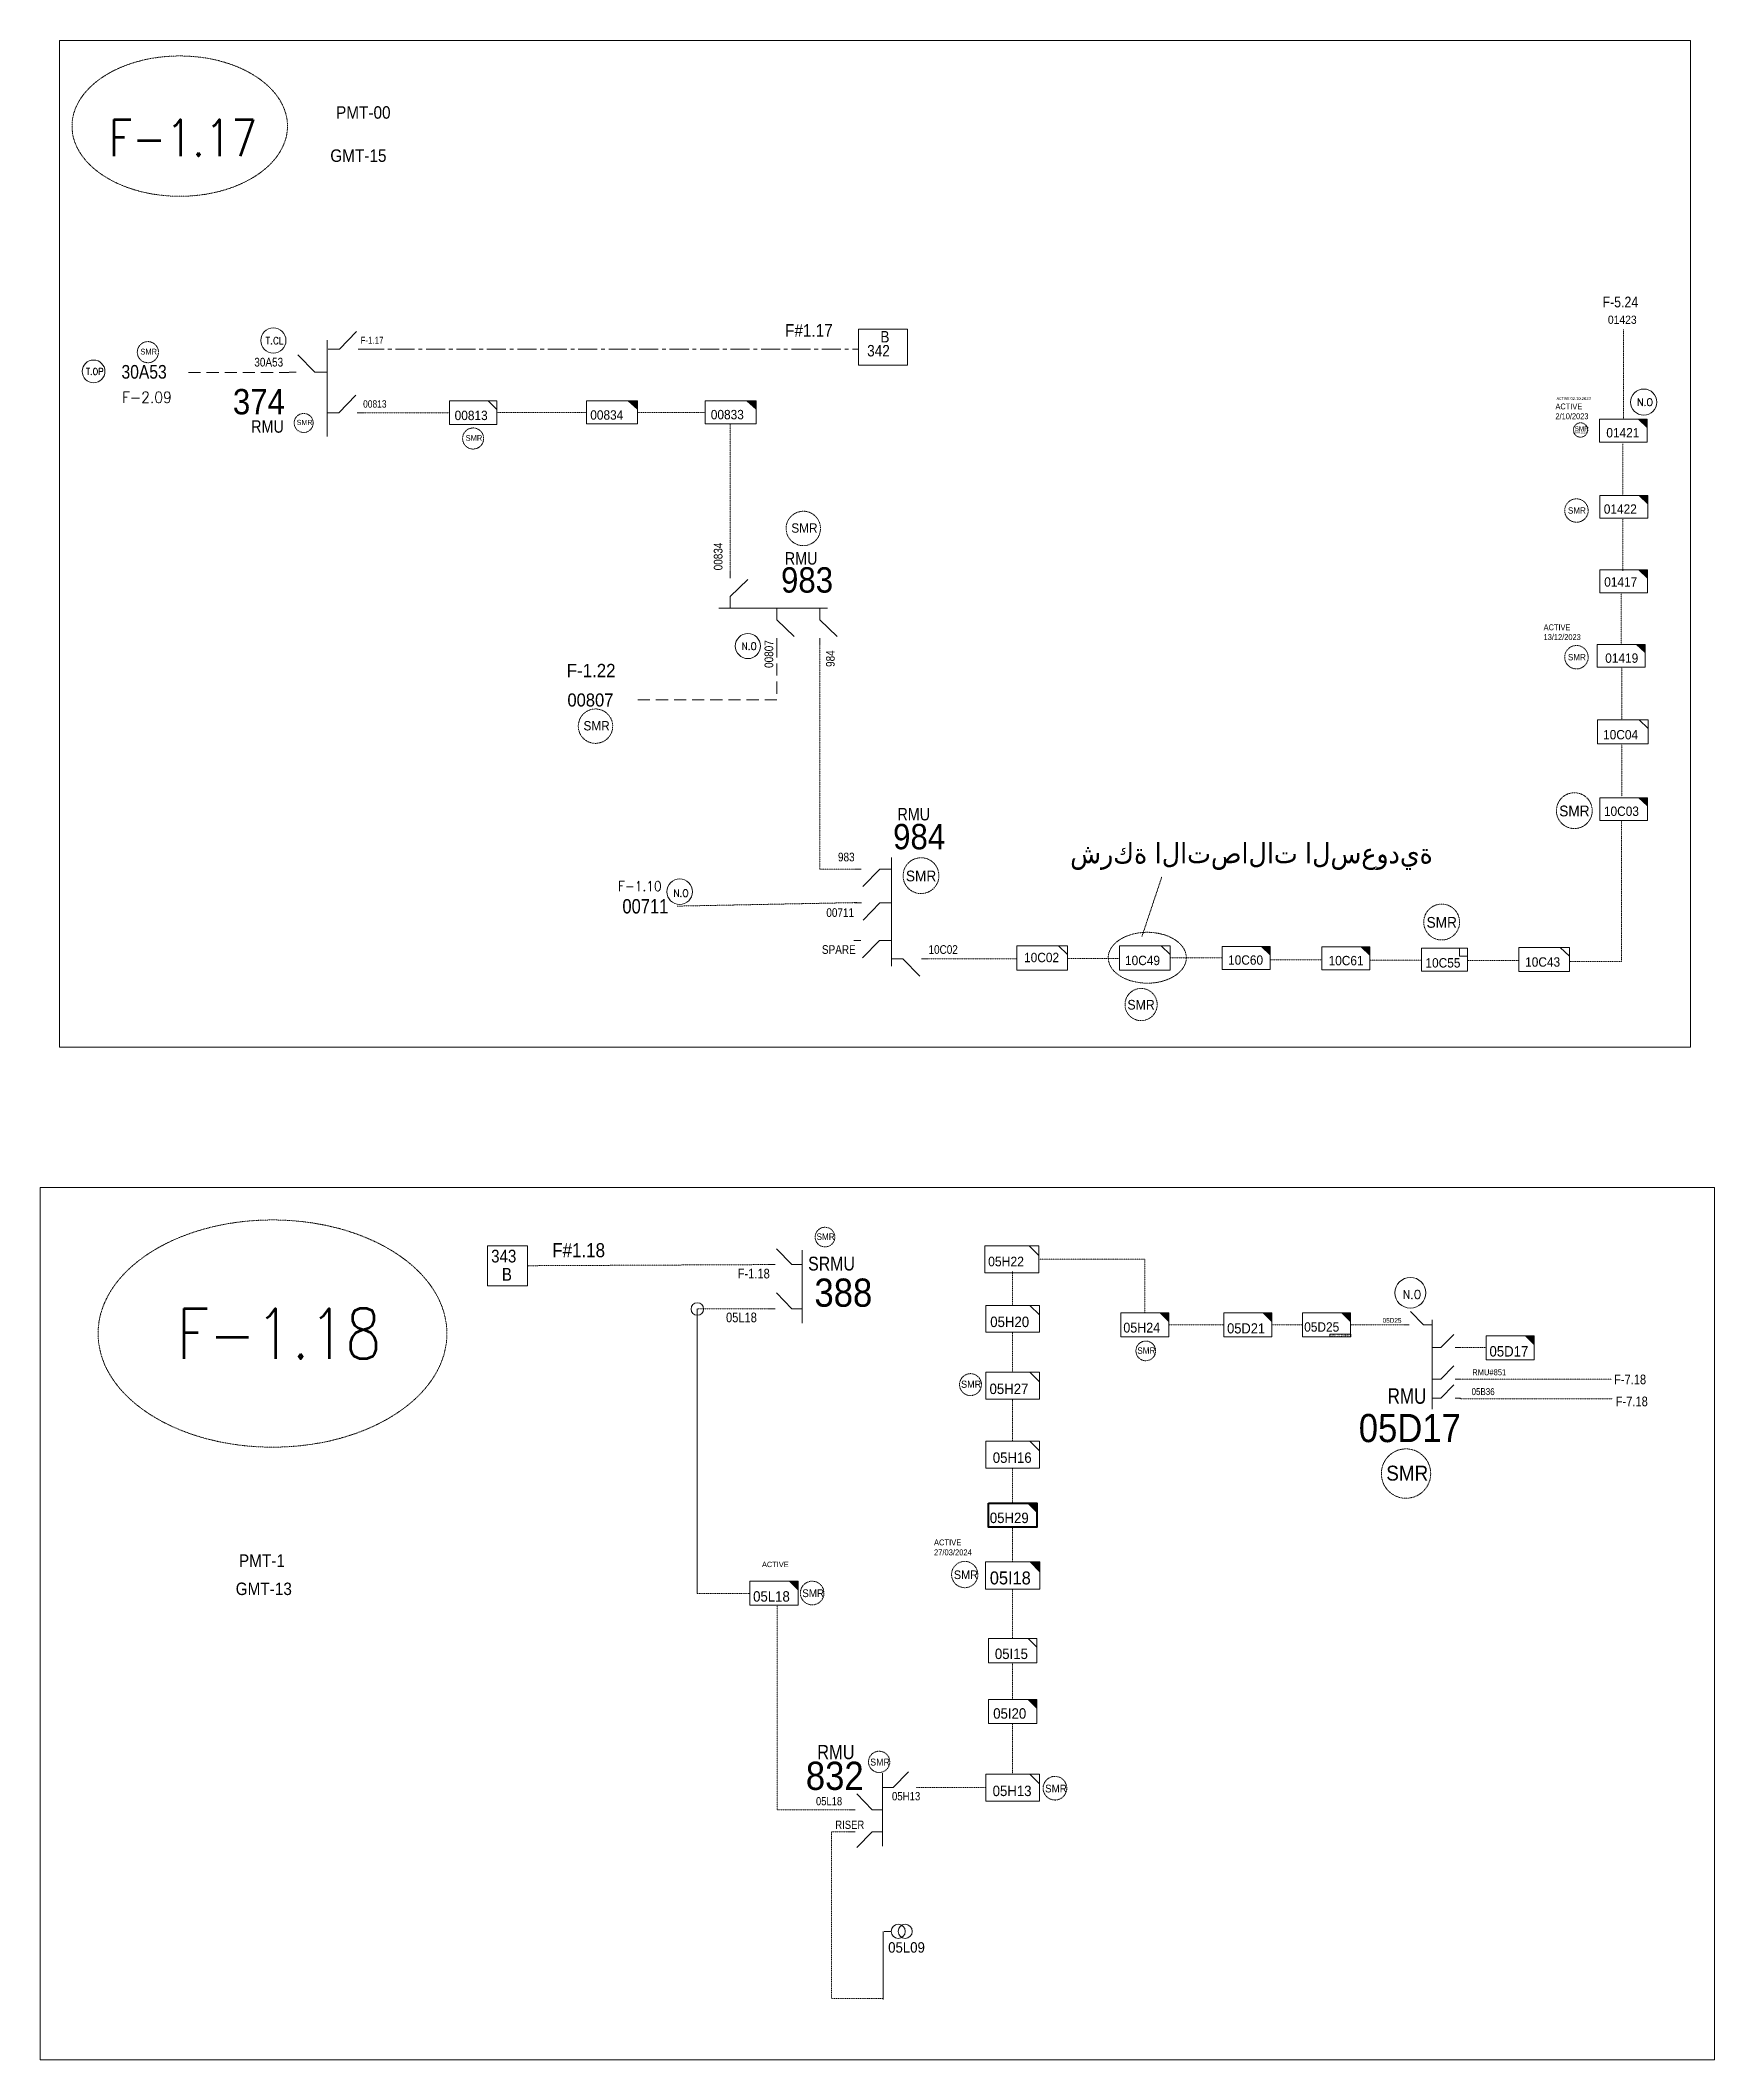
# Model space of a CAD drawing. Header units: metres. Extents: x 65984 to 144644, y -19036 to 23726.
# Drawn here: x 115263 to 116451, y 3551 to 4983 of the extents above; entities that cross this region are included whole.
import ezdxf
from ezdxf.enums import TextEntityAlignment as Align

# ---------------------------------------------------------------- set-up
doc = ezdxf.new("R2010")
doc.units = ezdxf.units.M
doc.header["$MEASUREMENT"] = 0
for name, pattern in [('( Center )', [2, 1.25, -0.25, 0.25, -0.25]), ('DGN Style 3', [0.013877, 0, -0.013877]), ('HIDDEN2', [2381.25, 1587.5, -793.75])]:
    doc.linetypes.add(name, pattern=pattern)
doc.layers.get('0').update_dxf_attribs({"color": 95, "lineweight": 40})
for name, color, linetype, lineweight in [('CONTRACTOR NAME', 95, 'Continuous', 40), ('d_eos', 111, 'Continuous', 40), ('d_eos no', 121, 'Continuous', 40), ('d_oh branch', 94, 'Continuous', 40), ('d_switch', 95, 'Continuous', 40), ('d_tf no', 6, 'Continuous', 40), ('d_tf_200', 1, 'Continuous', 40), ('d_ug cable', 95, 'Continuous', 40), ('FDR  1  05', 172, 'Continuous', 40), ('FDR  1  16', 234, 'Continuous', 40), ('fedr no', 95, 'Continuous', 40), ('GRID STATION 01', 7, 'Continuous', 40), ('Level 37', 7, 'Continuous', 0), ('O H MAIN FEEDER', 4, 'Continuous', 100), ('SW N O', 114, 'Continuous', 30)]:
    doc.layers.add(name, color=color, linetype=linetype, lineweight=lineweight)
doc.styles.add('NASKHF', font='naskhf.shx', dxfattribs={"height": 8})
doc.styles.add('Style-Arabic Transparent', font='arial.ttf')
doc.styles.add('Style-Arial', font='arial.ttf')
doc.styles.add('Style-ENGINEERING', font='ENGINEERING.shx')
doc.styles.add('Style-msdefault', font='msdefault.shx')
doc.styles.add('Style-STANDARD', font='STANDARD.shx')

msp = doc.modelspace()

# ---------------------------------------------------------------- texts
at = {"layer": 'd_eos no', "color": 7, "linetype": 'Continuous', "lineweight": 13, "style": 'Style-Arial', "width": 0.88}
for s, p in [('PMT-00', (115473.1, 4936)), ('GMT-15', (115469, 4905.4)), ('PMT-1', (115404.2, 3909.1)), ('GMT-13', (115401.9, 3889.1))]:
    msp.add_text(s, height=8.84, dxfattribs=at).set_placement(p, align=Align.TOP_LEFT)
at = {"layer": 'd_eos no', "color": 2, "linetype": 'Continuous', "lineweight": 13}
for s, height, style, width, p in [('374', 18, 'Style-Arial', 0.88, (115399.9, 4735.5)), ('983', 18, 'Style-Arial', 0.88, (115788.7, 4609.1)), ('RMU', 11, 'Style-msdefault', 0.818182, (116219, 4026.9)), ('832', 20, 'Style-Arial', 0.88, (115806.3, 3762.1))]:
    msp.add_text(s, height=height, dxfattribs=dict(at, style=style, width=width)).set_placement(p, align=Align.TOP_LEFT)
at = {"layer": 'd_eos no', "color": 121, "linetype": 'Continuous', "lineweight": 13, "style": 'Style-Arial', "width": 0.88}
msp.add_text('984', height=18, dxfattribs=at).set_placement((115868.2, 4427.1), align=Align.TOP_LEFT)
at = {"layer": 'd_eos no', "color": 2, "linetype": 'Continuous', "lineweight": 13, "style": 'Style-Arial', "width": 0.88}
msp.add_text('388', height=20, dxfattribs=at).set_placement((115812.4, 4084.7))
at = {"layer": 'd_eos no', "color": 2, "linetype": 'Continuous', "lineweight": 13, "insert": (116198.5, 4008.7), "char_height": 20, "attachment_point": 1, "style": 'NASKHF'}
msp.add_mtext('\\fArial|b0|i0|c178178|p39;\\H1x;\\W0.88;05D17\\P', dxfattribs=at)
at = {"layer": 'd_switch', "color": 55, "linetype": 'Continuous', "lineweight": 30, "style": 'Style-msdefault', "width": 0.857143}
msp.add_text('F-5.24', height=7.64, dxfattribs=at).set_placement((116371.4, 4801), align=Align.TOP_LEFT)
at = {"layer": 'd_switch', "color": 7, "linetype": 'Continuous', "lineweight": 13, "ltscale": 0.861909, "style": 'Style-ENGINEERING', "width": 0.857143}
msp.add_text('F-1.17', height=4.9, dxfattribs=at).set_placement((115490.5, 4772.5), align=Align.TOP_LEFT)
at = {"layer": 'd_switch', "color": 7, "linetype": 'Continuous', "lineweight": 13, "style": 'Style-ENGINEERING', "width": 0.857143}
for s, p in [('30A53', (115415.1, 4757.6)), ('SPARE', (115817.7, 4341.1)), ('10C02', (115893.3, 4341.1))]:
    msp.add_text(s, height=6.17, dxfattribs=at).set_placement(p, align=Align.TOP_LEFT)
at = {"layer": 'd_switch', "color": 121, "linetype": 'Continuous', "lineweight": 13, "ltscale": 1.377863, "style": 'Style-ENGINEERING', "width": 0.857143}
msp.add_text('30A53', height=9.67, dxfattribs=at).set_placement((115320.9, 4752.5), align=Align.TOP_LEFT)
at = {"layer": 'd_switch', "color": 7, "linetype": 'Continuous', "lineweight": 13, "ltscale": 0.897199, "style": 'Style-ENGINEERING', "width": 0.857143}
msp.add_text('00813', height=5.22, rotation=0.0004, dxfattribs=at).set_placement((115508.9, 4727.5), align=Align.TOP_RIGHT)
at = {"layer": 'd_switch', "color": 7, "linetype": 'Continuous', "lineweight": 13, "style": 'Style-ENGINEERING', "width": 0.857143}
for s, p in [('00834', (115741, 4606.9)), ('00807', (115777, 4537.7)), ('984', (115820.6, 4538.4))]:
    msp.add_text(s, height=6.17, rotation=90, dxfattribs=at).set_placement(p, align=Align.TOP_LEFT)
for s, p in [('983', (115840.9, 4406.7)), ('00711', (115840.5, 4367.3))]:
    msp.add_text(s, height=6.17, dxfattribs=at).set_placement(p, align=Align.TOP_RIGHT)
at = {"layer": 'd_switch', "color": 7, "linetype": 'Continuous', "lineweight": 13, "ltscale": 1.438275, "style": 'Style-ENGINEERING', "width": 0.857143}
msp.add_text('00711', height=10.23, dxfattribs=at).set_placement((115708.8, 4373.8), align=Align.TOP_RIGHT)
at = {"layer": 'd_switch', "color": 7, "linetype": 'Continuous', "lineweight": 13, "style": 'Style-ENGINEERING', "width": 0.857143}
for s, p in [('F-1.18', (115758, 4104.8)), ('05L18', (115749.7, 4073.7))]:
    msp.add_text(s, height=6.86, dxfattribs=at).set_placement(p)
at = {"layer": 'd_switch', "color": 7, "linetype": 'Continuous', "lineweight": 13, "ltscale": 0.74334, "style": 'Style-ENGINEERING', "width": 0.857143}
msp.add_text('RMU#851', height=4.29, dxfattribs=at).set_placement((116279, 4040.4), align=Align.TOP_LEFT)
at = {"layer": 'd_switch', "color": 7, "linetype": 'Continuous', "lineweight": 13, "ltscale": 0.813449, "style": 'Style-ENGINEERING', "width": 0.857143}
msp.add_text('05B36', height=4.94, dxfattribs=at).set_placement((116278.5, 4027), align=Align.TOP_LEFT)
at = {"layer": 'd_switch', "color": 55, "linetype": 'Continuous', "lineweight": 13, "style": 'Style-ENGINEERING', "width": 0.857143}
for p in [(116379.6, 4036.6), (116380.8, 4021)]:
    msp.add_text('F-7.18', height=6.86, dxfattribs=at).set_placement(p, align=Align.TOP_LEFT)
at = {"layer": 'd_switch', "color": 111, "linetype": 'Continuous', "lineweight": 13, "style": 'Style-ENGINEERING', "width": 0.857143}
for s, height, p in [('05H13', 5.94, (115867.4, 3740.6)), ('05L18', 5.82, (115813.5, 3737)), ('RISER', 5.86, (115827.2, 3720.3))]:
    msp.add_text(s, height=height, dxfattribs=at).set_placement(p, align=Align.TOP_LEFT)
at = {"layer": 'd_switch', "color": 7, "linetype": 'Continuous', "lineweight": 13, "ltscale": 0.655741, "insert": (116228.8, 4076.7), "char_height": 3.318, "attachment_point": 3, "rotation": 0.0075, "style": 'NASKHF'}
msp.add_mtext('\\FENGINEERING;\\H1x;\\W0.857143;05D25\\P', dxfattribs=at)
at = {"layer": 'd_tf no', "color": 7, "linetype": 'Continuous', "lineweight": 40, "style": 'Style-msdefault', "width": 0.945946}
msp.add_text('01423', height=5.8, dxfattribs=at).set_placement((116375.2, 4787.5), align=Align.TOP_LEFT)
at = {"layer": 'd_tf no', "color": 1, "linetype": 'Continuous', "lineweight": 40, "style": 'Style-msdefault', "width": 0.945946}
for height, p in [(4.06, (115334.3, 4764)), (3.65, (115445.2, 4713.6)), (4.06, (115565, 4702.8)), (3.28, (116351.6, 4709)), (6.62, (115796, 4640.2)), (4.51, (116346.9, 4651.6)), (4.51, (116346.9, 4547.6)), (6.62, (115648.6, 4500)), (7.65, (116340.7, 4440.1)), (7.65, (115877.3, 4394)), (7.65, (116246.6, 4361.1)), (6.89, (116034.4, 4302.3)), (4.57, (115813.9, 4136.7)), (4.57, (116041.4, 4055.9)), (5.08, (115916.4, 4032.3)), (10.58, (116218, 3972)), (6.1, (115911.3, 3897.7)), (5.49, (115803.8, 3884.3)), (4.94, (115852, 3764.3)), (5.49, (115976, 3745.8))]:
    msp.add_text('SMR', height=height, dxfattribs=at).set_placement(p, align=Align.TOP_LEFT)
at = {"layer": 'd_tf no', "color": 2, "linetype": 'Continuous', "lineweight": 13, "width": 0.945946}
for s, height, style, p in [('00813', 6.66, 'Style-msdefault', (115557.2, 4720.1)), ('01422', 6.66, 'Style-msdefault', (116372.3, 4653.7)), ('00807', 9.27, 'Style-msdefault', (115637.2, 4519.6)), ('10C03', 6.66, 'Style-msdefault', (116372.4, 4439.4)), ('شركة الاتصالات السعودية', 14.374, 'Style-Arabic Transparent', (115993.8, 4413.6)), ('10C49', 6.66, 'Style-msdefault', (116032.7, 4333.6)), ('10C55', 6.66, 'Style-msdefault', (116245.8, 4331.9)), ('05H24', 7, 'Style-msdefault', (116031.5, 4073.4)), ('05H27', 7.4, 'Style-msdefault', (115936.6, 4030.2)), ('05I18', 9.18, 'Style-msdefault', (115936.8, 3897)), ('05H13', 7.4, 'Style-msdefault', (115938.8, 3745.1))]:
    msp.add_text(s, height=height, dxfattribs=dict(at, style=style)).set_placement(p, align=Align.TOP_LEFT)
at = {"layer": 'd_tf no', "color": 74, "linetype": 'Continuous', "lineweight": 13, "style": 'Style-msdefault', "width": 0.945946}
for s, p in [('00834', (115653.4, 4720.4)), ('01417', (116372.6, 4602)), ('10C04', (116371.8, 4493.7)), ('10C02', (115961.1, 4335.7)), ('10C60', (116105.8, 4333.9)), ('10C61', (116177.1, 4333.5)), ('10C43', (116316.5, 4332.5))]:
    msp.add_text(s, height=6.66, dxfattribs=at).set_placement(p, align=Align.TOP_LEFT)
msp.add_text('00833', height=6.66, dxfattribs=at).set_placement((115738.9, 4714))
at = {"layer": 'd_tf no', "color": 121, "linetype": 'Continuous', "lineweight": 13, "style": 'Style-msdefault', "width": 0.945946}
for s, p in [('01421', (116374.1, 4707.8)), ('01419', (116373.3, 4548))]:
    msp.add_text(s, height=6.66, dxfattribs=at).set_placement(p, align=Align.TOP_LEFT)
at = {"layer": 'd_tf no', "color": 55, "linetype": 'Continuous', "lineweight": 13, "style": 'Style-msdefault', "width": 0.945946}
msp.add_text('F-1.22', height=9.47, dxfattribs=at).set_placement((115636.7, 4540.6), align=Align.TOP_LEFT)
at = {"layer": 'd_tf no', "color": 180, "linetype": 'Continuous', "lineweight": 13, "style": 'Style-msdefault', "width": 0.945946}
for s, height, p in [('05H22', 6.82, (115935.6, 4120.2)), ('05H20', 7.4, (115937.1, 4077.7)), ('05D21', 7.23, (116105.1, 4073)), ('05D25', 6.66, (116159.8, 4073.7)), ('05H16', 7.4, (115938.9, 3981.4)), ('05I15', 7.4, (115940.4, 3842.3)), ('05I20', 7.4, (115939.2, 3800)), ('05L09', 7.4, (115864.7, 3634.1))]:
    msp.add_text(s, height=height, dxfattribs=at).set_placement(p, align=Align.TOP_LEFT)
at = {"layer": 'd_tf no', "color": 1, "linetype": 'Continuous', "lineweight": 13, "style": 'Style-msdefault', "width": 0.945946}
msp.add_text('05D17', height=7.4, dxfattribs=at).set_placement((116291.2, 4056.8), align=Align.TOP_LEFT)
at = {"layer": 'd_tf no', "color": 180, "linetype": 'Continuous', "lineweight": 40, "style": 'Style-msdefault', "width": 0.945946}
msp.add_text('05H29', height=7.4, dxfattribs=at).set_placement((115936.8, 3938.7), align=Align.TOP_LEFT)
at = {"layer": 'd_tf no', "color": 2, "linetype": 'Continuous', "lineweight": 13, "style": 'Style-msdefault', "width": 0.945946}
msp.add_text('05L18', height=7.4, dxfattribs=at).set_placement((115768.9, 3875.6))
at = {"layer": 'd_tf no', "color": 121, "linetype": 'Continuous', "lineweight": 13, "char_height": 4.165, "attachment_point": 1, "style": 'NASKHF'}
for s, insert in [('\\Fmsdefault;\\H1x;\\W0.945946;ACTIVE\\P2/10/2023', (116338, 4725.2)), ('\\Fmsdefault;\\H1x;\\W0.945946;ACTIVE\\P13/12/2023', (116329.6, 4568.6))]:
    msp.add_mtext(s, dxfattribs=dict(at, insert=insert))
at = {"layer": 'd_tf no', "color": 7, "linetype": 'Continuous', "lineweight": 40, "true_color": 0xffffff, "insert": (116338.8, 4729.8), "char_height": 2.024, "width": 112.605, "attachment_point": 1, "style": 'NASKHF'}
msp.add_mtext('\\fCalibri|b0|i0|c178178|p39;ACTIVE 02.10.2023\\P', dxfattribs=at)
at = {"layer": 'd_tf no', "color": 7, "linetype": 'Continuous', "lineweight": 13, "true_color": 0xffffff, "insert": (116350.8, 4705.4), "char_height": 1.33, "width": 73.983, "attachment_point": 1, "style": 'NASKHF'}
msp.add_mtext('\\fCalibri|b0|i0|c178178|p39;20.09.2023\\P', dxfattribs=at)
at = {"layer": 'd_tf no', "color": 121, "linetype": 'Continuous', "lineweight": 40, "attachment_point": 1, "style": 'NASKHF'}
for s, insert, char_height in [('\\Fmsdefault;\\H1x;\\W0.945946;ACTIVE\\P27/03/2024', (115897.2, 3919.7), 4.237), ('\\Fmsdefault;\\H1x;\\W0.945946;ACTIVE\\P', (115775.2, 3903.9), 3.813)]:
    msp.add_mtext(s, dxfattribs=dict(at, insert=insert, char_height=char_height))
at = {"layer": 'fedr no', "color": 6, "linetype": 'Continuous', "lineweight": 13, "style": 'Style-STANDARD', "width": 0.909091}
for s, height, p in [('F-1.17', 26.02, (115364.5, 4913.5)), ('F-1.18', 35.89, (115432.6, 4065.6))]:
    msp.add_text(s, height=height, dxfattribs=at).set_placement(p, align=Align.MIDDLE_CENTER)
at = {"layer": 'fedr no', "color": 2, "linetype": 'Continuous', "lineweight": 40, "attachment_point": 5, "style": 'Style-STANDARD'}
for s, insert, char_height in [('F-2.09', (115338.9, 4729.6), 7.93), ('F-1.10', (115688.5, 4382.9), 6.95)]:
    msp.add_mtext(s, dxfattribs=dict(at, insert=insert, char_height=char_height))
at = {"layer": 'GRID STATION 01', "color": 74, "linetype": 'Continuous', "lineweight": 13, "style": 'Style-msdefault'}
for s, height, width, p in [('F#1.17', 9, 0.9, (115791.6, 4781.5)), ('B', 8.1, 0.888889, (115859.2, 4776.6)), ('342', 8.1, 0.888889, (115849.8, 4766.7))]:
    msp.add_text(s, height=height, dxfattribs=dict(at, width=width)).set_placement(p, align=Align.TOP_LEFT)
at = {"layer": 'GRID STATION 01', "color": 180, "linetype": 'Continuous', "lineweight": 13, "style": 'Style-msdefault', "width": 0.888889}
for s, p in [('343', (115583.1, 4116.1)), ('B', (115590.7, 4103.2))]:
    msp.add_text(s, height=9, rotation=360, dxfattribs=at).set_placement(p)
at = {"layer": 'GRID STATION 01', "color": 7, "linetype": 'Continuous', "lineweight": 13, "style": 'Style-msdefault', "width": 0.9}
msp.add_text('F#1.18', height=10, rotation=360, dxfattribs=at).set_placement((115626.4, 4119.8))
at = {"layer": 'Level 37', "color": 2, "linetype": 'Continuous', "lineweight": 13, "style": 'Style-msdefault', "width": 0.86}
for p in [(115436, 4713.3), (115814.5, 4619.8)]:
    msp.add_text('RMU', height=8.82, rotation=0.0004, dxfattribs=at).set_placement(p, align=Align.TOP_RIGHT)
at = {"layer": 'Level 37', "color": 121, "linetype": 'Continuous', "lineweight": 13, "style": 'Style-msdefault', "width": 0.86}
msp.add_text('RMU', height=8.82, rotation=0.0004, dxfattribs=at).set_placement((115894.4, 4438.4), align=Align.TOP_RIGHT)
at = {"layer": 'Level 37', "color": 2, "linetype": 'Continuous', "lineweight": 13, "style": 'Style-msdefault', "width": 0.86}
msp.add_text('SRMU', height=9.8, rotation=359.9996, dxfattribs=at).set_placement((115841.1, 4110.4), align=Align.RIGHT)
at = {"layer": 'Level 37', "color": 2, "linetype": 'Continuous', "lineweight": 13, "ltscale": 0.9, "style": 'Style-msdefault', "width": 0.86}
msp.add_text('RMU', height=10.14, rotation=0.0004, dxfattribs=at).set_placement((115840.9, 3774), align=Align.TOP_RIGHT)

# ---------------------------------------------------------------- blocks, each defined once
blk = doc.blocks.new('TF_8')
at = {"color": 0, "linetype": 'ByBlock', "lineweight": -2}
blk.add_line((6.3, 4.95), (9.9, 1.35), dxfattribs=at)
blk.add_3dface([(-10.1, 4.95), (9.9, 4.95), (9.9, -5.05), (-10.1, -5.05)], dxfattribs=at)
blk = doc.blocks.new('exist.us-1000kva')
at = {"color": 0, "linetype": 'ByBlock', "lineweight": -2, "flags": 128}
blk.add_lwpolyline([(40, 12.9), (32.8, 20), (40, 20)], close=True, dxfattribs=at)
at = {"color": 0, "linetype": 'ByBlock', "lineweight": -2, "extrusion": (0, 0, -1)}
blk.add_solid([(-40, 12.9), (-32.8, 20), (-40, 20)], dxfattribs=at)
at = {"color": 0, "linetype": 'ByBlock', "lineweight": -2, "xscale": 2, "yscale": 2}
blk.add_blockref('TF_8', (20.2, 10.1), dxfattribs=at)
blk = doc.blocks.new('TFU_86')
at = {"layer": 'd_tf_200', "color": 180, "linetype": 'Continuous', "lineweight": 13}
blk.add_line((0, 10), (0, 0), dxfattribs=at)
at = {"layer": 'd_tf_200', "color": 180, "linetype": 'Continuous', "lineweight": 13, "extrusion": (0, 0, -1)}
for centre in [(0, 30), (0, 20)]:
    blk.add_circle(centre, 10, dxfattribs=at)
blk = doc.blocks.new('TF3')
at = {"color": 0, "linetype": 'ByBlock', "lineweight": -2}
for p, q in [((11.3, 9), (18.3, 9)), ((18.3, 9), (18.3, 2))]:
    blk.add_line(p, q, dxfattribs=at)
at = {"color": 0, "linetype": 'ByBlock', "lineweight": -2, "flags": 128}
blk.add_lwpolyline([(18.3, 2), (11.3, 2), (11.3, 9)], dxfattribs=at)
at = {"color": 0, "linetype": 'ByBlock', "lineweight": -2}
blk.add_3dface([(-21.7, 9), (18.3, 9), (18.3, -11), (-21.7, -11)], dxfattribs=at)
blk = doc.blocks.new('*U1248')
at = {"layer": 'CONTRACTOR NAME', "color": 140, "lineweight": 13, "ltscale": 0.498271, "flags": 128}
for points in [[(1.71, -0.49), (-3.71, -0.49), (-3.71, 0.49), (1.71, 0.49)], [(3.71, -0.49), (1.71, -0.49), (1.71, 0.49), (3.71, 0.49)]]:
    blk.add_lwpolyline(points, close=True, dxfattribs=at)
at = {"layer": 'CONTRACTOR NAME', "color": 140, "lineweight": 13, "style": 'Style-msdefault', "width": 0.945946}
for s, height, p in [('2017.08.15', 0.683, (-3.48, 0.35)), ('KIC', 0.572, (2.05, 0.29))]:
    blk.add_text(s, height=height, dxfattribs=at).set_placement(p, align=Align.TOP_LEFT)
blk = doc.blocks.new('*U1280')
at = {"layer": 'SW N O', "color": 1, "lineweight": 13}
blk.add_circle((0, 0), 16.8, dxfattribs=at)
at = {"layer": 'SW N O', "color": 1, "lineweight": 13, "style": 'Style-STANDARD'}
blk.add_text('T.CL', height=9.6, dxfattribs=at).set_placement((1.7, -0.2), align=Align.MIDDLE_CENTER)
blk = doc.blocks.new('*U3382')
at = {"layer": 'SW N O', "color": 3, "lineweight": 13}
blk.add_circle((0, 0), 16.8, dxfattribs=at)
at = {"layer": 'SW N O', "color": 3, "lineweight": 13, "insert": (1.7, -1.8), "char_height": 9.6, "attachment_point": 5, "line_spacing_factor": 0.6, "style": 'Style-STANDARD'}
blk.add_mtext('N.O', dxfattribs=at)
blk = doc.blocks.new('*U4089')
at = {"layer": 'SW N O', "color": 3, "lineweight": 13, "ltscale": 0.426762}
blk.add_circle((0, 0), 16.8, dxfattribs=at)
at = {"layer": 'SW N O', "color": 3, "lineweight": 13, "style": 'Style-STANDARD'}
blk.add_text('N.O', height=9.6, dxfattribs=at).set_placement((1.7, -0.2), align=Align.MIDDLE_CENTER)
blk = doc.blocks.new('*U1266')
at = {"layer": 'SW N O', "color": 3, "lineweight": 13}
blk.add_circle((0, 0), 16.8, dxfattribs=at)
at = {"layer": 'SW N O', "color": 3, "lineweight": 13, "style": 'Style-STANDARD'}
blk.add_text('N.O', height=9.6, dxfattribs=at).set_placement((1.7, -0.2), align=Align.MIDDLE_CENTER)
blk = doc.blocks.new('*U4165')
at = {"layer": 'SW N O', "color": 3, "lineweight": 13}
blk.add_circle((0, 0), 16.8, dxfattribs=at)
at = {"layer": 'SW N O', "color": 3, "lineweight": 13, "style": 'Style-STANDARD'}
blk.add_text('T.OP', height=9.6, dxfattribs=at).set_placement((1.7, -0.2), align=Align.MIDDLE_CENTER)

# ---------------------------------------------------------------- linework, layer by layer
at = {"layer": 'd_eos', "color": 2, "linetype": 'Continuous', "lineweight": 13, "ltscale": 1.126034}
for p, q in [((115466.8, 4770), (115466.8, 4701.8)), ((115475.6, 4763.8), (115487.6, 4776.2)), ((115458, 4747.5), (115446, 4759.8)), ((115467.4, 4763.8), (115475.6, 4763.8)), ((115488.8, 4763.8), (115493.7, 4763.8)), ((115444.8, 4747.5), (115439.8, 4747.5)), ((115466.2, 4747.5), (115458, 4747.5)), ((115475, 4718.7), (115487, 4731)), ((115466.8, 4718.7), (115475, 4718.7)), ((115488.1, 4718.7), (115493.1, 4718.7)), ((115752.7, 4601.4), (115752.7, 4606.4)), ((115752.7, 4588.3), (115765.1, 4600.3)), ((115752.7, 4580.1), (115752.7, 4588.3)), ((115821.7, 4580.1), (115744.5, 4580.1)), ((115785.7, 4580.1), (115785.7, 4571.9)), ((115785.7, 4571.9), (115798.1, 4559.9)), ((115816.3, 4580.1), (115816.3, 4571.9)), ((115816.3, 4571.9), (115828.6, 4559.9)), ((115785.7, 4558.7), (115785.7, 4553.8)), ((115816.3, 4558.7), (115816.3, 4553.8)), ((115867, 4326.1), (115867, 4403.3)), ((115845.6, 4395), (115840.7, 4395)), ((115858.8, 4395), (115846.8, 4382.7)), ((115867, 4395), (115858.8, 4395)), ((115845.8, 4371.2), (115840.8, 4371.2)), ((115858.9, 4371.2), (115846.9, 4358.8)), ((115867.1, 4371.2), (115858.9, 4371.2)), ((115845.4, 4344.4), (115840.4, 4344.4)), ((115858.5, 4344.4), (115846.5, 4332.1)), ((115866.7, 4344.4), (115858.5, 4344.4)), ((115867, 4331.5), (115875.2, 4331.5)), ((115888.3, 4331.5), (115893.3, 4331.5))]:
    msp.add_line(p, q, dxfattribs=at)
at = {"layer": 'd_eos', "color": 7, "linetype": 'Continuous', "lineweight": 13, "ltscale": 1.126034}
msp.add_line((115875.2, 4331.5), (115887.2, 4319.1), dxfattribs=at)
at = {"layer": 'd_eos', "color": 2, "linetype": 'Continuous', "lineweight": 13, "ltscale": 1.09932}
for p, q in [((115796.4, 4114.6), (115785.5, 4125.8)), ((115803.8, 4124.8), (115803.8, 4073)), ((115784.5, 4114.6), (115779.9, 4114.6)), ((115803.8, 4114.6), (115796.4, 4114.6)), ((115784.5, 4083.3), (115779.9, 4083.3)), ((115796.4, 4083.3), (115785.5, 4094.5)), ((115803.8, 4083.3), (115796.4, 4083.3))]:
    msp.add_line(p, q, dxfattribs=at)
at = {"layer": 'd_eos', "color": 2, "linetype": 'Continuous', "lineweight": 13, "ltscale": 1.028353}
for p, q in [((116244.3, 4071.9), (116235.1, 4081.4)), ((116234.3, 4071.9), (116230.5, 4071.9)), ((116250.6, 4071.9), (116244.3, 4071.9)), ((116250.6, 4075.5), (116250.6, 4012.1)), ((116250.6, 4055.7), (116256.8, 4055.7)), ((116256.8, 4055.7), (116266, 4065.1)), ((116266.9, 4055.7), (116270.7, 4055.7)), ((116256.8, 4033.4), (116266, 4042.8)), ((116250.6, 4033.4), (116256.8, 4033.4)), ((116256.8, 4019.9), (116266, 4029.3)), ((116266.9, 4033.4), (116270.7, 4033.4)), ((116250.6, 4019.9), (116256.8, 4019.9)), ((116266.9, 4019.9), (116270.7, 4019.9))]:
    msp.add_line(p, q, dxfattribs=at)
at = {"layer": 'd_eos', "color": 7, "linetype": 'Continuous', "lineweight": 13, "ltscale": 1.09932}
for p, q in [((115860.7, 3702.1), (115860.7, 3753.9)), ((115868.2, 3743.7), (115879.1, 3754.9)), ((115853.3, 3728), (115842.4, 3739.3)), ((115860.7, 3743.7), (115868.2, 3743.7)), ((115841.3, 3728), (115836.8, 3728)), ((115860.7, 3728), (115853.3, 3728)), ((115841.3, 3712.4), (115836.8, 3712.4)), ((115853.3, 3712.4), (115842.4, 3701.2)), ((115860.7, 3712.4), (115853.3, 3712.4))]:
    msp.add_line(p, q, dxfattribs=at)
at = {"layer": 'd_oh branch', "color": 180, "linetype": 'Continuous', "lineweight": 13}
msp.add_line((115861.2, 3641.8), (115861.2, 3593.4), dxfattribs=at)
at = {"layer": 'd_ug cable', "color": 21, "linetype": 'HIDDEN2', "lineweight": 13, "ltscale": 0.0054}
msp.add_line((115368.4, 4747.3), (115439.5, 4747.3), dxfattribs=at)
at = {"layer": 'd_ug cable', "color": 74, "linetype": 'DGN Style 3', "lineweight": 13}
msp.add_line((115686.8, 4718.9), (115735, 4718.9), dxfattribs=at)
at = {"layer": 'd_ug cable', "color": 180, "linetype": 'DGN Style 3', "lineweight": 13}
for p, q in [((115779.9, 4114.6), (115608.8, 4113.8)), ((115779.9, 4083.3), (115729.3, 4083.3)), ((115953, 4038.2), (115953, 4066.7)), ((116136.9, 4071.9), (116158.6, 4071.9))]:
    msp.add_line(p, q, dxfattribs=at)
at = {"layer": 'd_ug cable', "color": 194, "linetype": 'DGN Style 3', "lineweight": 13}
for p, q in [((115953, 4085.7), (115953, 4109.8)), ((115953, 3945.4), (115953, 3970.3)), ((115953, 3903.7), (115953, 3928.3)), ((115953, 3849.4), (115953, 3884.5)), ((115953, 3806.3), (115953, 3832.3)), ((115953, 3789.2), (115953, 3753.2))]:
    msp.add_line(p, q, dxfattribs=at)
at = {"layer": 'd_ug cable', "color": 1, "linetype": 'DGN Style 3', "lineweight": 13}
for p, q in [((116270.7, 4055.7), (116288.8, 4055.7)), ((116270.7, 4033.4), (116378, 4033.4))]:
    msp.add_line(p, q, dxfattribs=at)
at = {"layer": 'd_ug cable', "color": 74, "linetype": 'DGN Style 3', "lineweight": 13, "flags": 128}
for points in [[(116386.2, 4713.9), (116386.2, 4777.7)], [(115490.6, 4718.7), (115553.6, 4718.7)], [(115587, 4718.8), (115650.9, 4718.8)], [(115752.7, 4710.8), (115752.7, 4606.4)], [(116385.7, 4660), (116385.7, 4696.8)], [(116385.9, 4606.6), (116385.9, 4643.4)], [(116384.7, 4554.2), (116384.7, 4591)], [(116385, 4501.1), (116385, 4537.9)], [(116385, 4446.7), (116385, 4483.4)], [(116384.9, 4329.6), (116384.9, 4429.5)], [(115750.5, 4369.5), (115842.5, 4371.3)], [(115893.3, 4331.5), (115955.9, 4331.5), (115955.9, 4331.5)], [(115992, 4331.7), (116028.7, 4331.7)], [(116065, 4332.2), (116101.7, 4332.2)], [(116135.6, 4330.8), (116172.4, 4330.8)], [(116206.3, 4330.5), (116243.1, 4330.5)], [(116275.4, 4330.3), (116312.2, 4330.3)], [(116348.1, 4329.6), (116384.8, 4329.6)]]:
    msp.add_lwpolyline(points, dxfattribs=at)
at = {"layer": 'd_ug cable', "color": 1, "linetype": 'HIDDEN2', "lineweight": 13, "ltscale": 0.0054}
msp.add_lwpolyline([(115785.7, 4553.7), (115785.7, 4515.1), (115684.1, 4515.1)], dxfattribs=at)
at = {"layer": 'd_ug cable', "color": 94, "linetype": 'DGN Style 3', "lineweight": 13, "flags": 128}
msp.add_lwpolyline([(115816.3, 4553.8), (115816.3, 4395), (115840.7, 4395)], dxfattribs=at)
at = {"layer": 'd_ug cable', "color": 6, "linetype": 'DGN Style 3', "lineweight": 13, "flags": 128}
msp.add_lwpolyline([(116058.8, 4389.6), (116044.6, 4347)], dxfattribs=at)
at = {"layer": 'd_ug cable', "color": 5, "linetype": 'DGN Style 3', "lineweight": 0, "flags": 128}
msp.add_lwpolyline([(115715.1, 4368.8), (115842.5, 4371.3)], dxfattribs=at)
at = {"layer": 'd_ug cable', "color": 180, "linetype": 'DGN Style 3', "lineweight": 13, "flags": 128}
for points in [[(116046.8, 4080.5), (116046.8, 4118.4), (115971.6, 4118.4)], [(116063.9, 4071.9), (116102.7, 4071.9)], [(116230.5, 4071.9), (116192.8, 4071.9)], [(115953, 3989.3), (115953, 4019.2)], [(115729.3, 3881.3), (115766.6, 3881.3)], [(115836.8, 3728), (115786, 3728), (115786, 3873)], [(115884.6, 3743.7), (115934, 3743.7)], [(115861.2, 3594.2), (115824.5, 3594.2), (115824.5, 3712.4), (115836.8, 3712.4)]]:
    msp.add_lwpolyline(points, dxfattribs=at)
at = {"layer": 'd_ug cable', "color": 1, "linetype": 'DGN Style 3', "lineweight": 13, "flags": 128}
msp.add_lwpolyline([(116378.5, 4019.4), (116270.1, 4019.4)], dxfattribs=at)
at = {"layer": 'd_ug cable', "color": 2, "linetype": 'DGN Style 3', "lineweight": 13}
for centre, radius in [((115339.6, 4761.6), 7.49), ((115450.1, 4711.4), 6.74), ((116355.8, 4706.4), 5.07), ((115570.3, 4700.4), 7.49), ((116352.9, 4649.3), 8.32), ((115804.5, 4636.6), 12.2), ((116352.9, 4545.3), 8.32), ((115657.1, 4496.4), 12.2), ((116351.4, 4436.5), 12.7), ((115888, 4390.4), 12.7), ((116257.3, 4357.5), 12.7), ((116044.1, 4299), 11.4), ((115819.9, 4134.1), 6.98), ((116047.4, 4053.4), 6.98), ((115923.1, 4029.5), 7.76), ((116232, 3966.4), 17.5), ((115919, 3894.8), 9.31), ((115810.8, 3881.7), 8.38), ((115858.3, 3762), 7.54), ((115983, 3743.3), 8.38)]:
    msp.add_circle(centre, radius, dxfattribs=at)
at = {"layer": 'FDR  1  16', "color": 74, "linetype": '( Center )', "lineweight": 13, "ltscale": 10.8, "flags": 128}
msp.add_lwpolyline([(115493.7, 4763.8), (115843.4, 4763.8), (115843.4, 4763.8)], dxfattribs=at)
at = {"layer": 'fedr no', "color": 82, "linetype": 'DGN Style 3', "lineweight": 13, "true_color": 0x1dc70e}
for centre, major_axis in [((115362.2, 4921.9), (76.4, 0)), ((115428, 4065.7), (123.7, 0))]:
    msp.add_ellipse(centre, major_axis=major_axis, ratio=0.651175, dxfattribs=at)
at = {"layer": 'fedr no', "color": 6, "linetype": 'DGN Style 3', "lineweight": 13}
msp.add_ellipse((116048.5, 4332.2), major_axis=(27.7, 0), ratio=0.651175, dxfattribs=at)
at = {"layer": 'GRID STATION 01', "color": 74, "lineweight": 13, "ltscale": 0.379284, "flags": 128}
msp.add_lwpolyline([(115878.5, 4752.3), (115843.7, 4752.3), (115843.7, 4777.8), (115878.5, 4777.8)], close=True, dxfattribs=at)
at = {"layer": 'GRID STATION 01', "color": 180, "lineweight": 13, "ltscale": 0.379284, "flags": 128}
msp.add_lwpolyline([(115580.5, 4128), (115580.5, 4099.6), (115608.8, 4099.6), (115608.8, 4128)], close=True, dxfattribs=at)
at = {"layer": 'O H MAIN FEEDER', "color": 180, "lineweight": 13, "ltscale": 0.976611}
msp.add_line((115729.3, 3881.3), (115729.3, 4083.3), dxfattribs=at)
at = {"layer": 'O H MAIN FEEDER', "color": 140, "linetype": 'Continuous', "lineweight": 13, "flags": 128}
for points in [[(115277, 4982.7), (116433.7, 4982.7), (116433.7, 4268.7), (115277, 4268.7)], [(115263.3, 4169.3), (116450.9, 4169.3), (116450.9, 3550.8), (115263.3, 3550.8)]]:
    msp.add_lwpolyline(points, close=True, dxfattribs=at)
at = {"layer": 'O H MAIN FEEDER', "color": 180, "lineweight": 13, "ltscale": 0.976611}
msp.add_circle((115729.3, 4083.1), 4.41, dxfattribs=at)

# ---------------------------------------------------------------- block references
at = {"layer": 'CONTRACTOR NAME', "color": 140, "lineweight": 13, "ltscale": 0.498271, "xscale": 2, "yscale": 2, "zscale": 2}
msp.add_blockref('*U1248', (116185.4, 4064.4), dxfattribs=at)
at = {"layer": 'd_tf_200', "color": 180, "linetype": 'Continuous', "lineweight": 13, "extrusion": (0, 0, -1), "xscale": 0.5, "yscale": 0.5, "zscale": 0.5, "rotation": 89.99999999999987}
msp.add_blockref('TFU_86', (-115861.8, 3641.8), dxfattribs=at)
at = {"layer": 'FDR  1  05', "color": 2, "linetype": 'Continuous', "lineweight": 13, "rotation": 359.9999999999999}
for name, p, xscale, yscale, zscale in [('TF_8', (115570.5, 4718.8), 1.668366822088849, 1.668366822088849, 0.7681720799818282), ('exist.us-1000kva', (116369.2, 4697.8), 0.846, 0.81, 0.7681720799818282), ('exist.us-1000kva', (116369.6, 4643.8), 0.846, 0.81, 0.7681720799818282), ('exist.us-1000kva', (116367.7, 4538.2), 0.846, 0.81, 0.7681720799818282), ('exist.us-1000kva', (116369.5, 4429.5), 0.846, 0.81, 0.7681720799818282), ('TF3', (116260.7, 4331.7), 0.8117123762511541, 0.8117123762511541, 0.2341388499784609), ('exist.us-1000kva', (116029.7, 4063.4), 0.8535245333131425, 0.8535245333131425, 0.8535245333131425), ('TF_8', (115953.2, 4028.8), 1.9, 1.9, 0.8535245333131425), ('exist.us-1000kva', (115933.8, 3884.5), 0.9614494969558696, 0.9614494969558696, 0.8535245333131425), ('exist.us-1000kva', (115766.6, 3873), 0.8535245333131425, 0.8535245333131425, 0.8535245333131425), ('TF_8', (115953.2, 3743.8), 1.9, 1.9, 0.8535245333131425)]:
    msp.add_blockref(name, p, dxfattribs=dict(at, xscale=xscale, yscale=yscale, zscale=zscale))
at = {"layer": 'FDR  1  05', "color": 74, "linetype": 'Continuous', "lineweight": 13, "zscale": 0.7681720799818282}
for name, p, xscale, yscale in [('exist.us-1000kva', (115650.8, 4710.8), 0.9, 0.81), ('exist.us-1000kva', (115735, 4710.8), 0.9, 0.81), ('TF_8', (116386, 4492.5), 1.8, 1.71), ('TF_8', (115974.1, 4332.1), 1.8, 1.71), ('TF_8', (116330.1, 4331.1), 1.8, 1.71)]:
    msp.add_blockref(name, p, dxfattribs=dict(at, xscale=xscale, yscale=yscale))
at = {"layer": 'FDR  1  05', "color": 74, "linetype": 'Continuous', "lineweight": 13, "xscale": 0.846, "yscale": 0.81, "zscale": 0.7681720799818282, "rotation": 359.9999999999999}
for p in [(116369.4, 4591), (116101.7, 4323.9), (116172.4, 4323.7)]:
    msp.add_blockref('exist.us-1000kva', p, dxfattribs=at)
at = {"layer": 'FDR  1  05', "color": 2, "linetype": 'Continuous', "lineweight": 13, "xscale": 1.8, "yscale": 1.71, "zscale": 0.7681720799818282}
msp.add_blockref('TF_8', (116046.9, 4332.1), dxfattribs=at)
at = {"layer": 'FDR  1  05', "color": 180, "linetype": 'Continuous', "lineweight": 13, "zscale": 0.8535245333131425, "rotation": 359.9999999999999}
for name, p, xscale, yscale in [('TF_8', (115952.6, 4118.5), 1.914994684415427, 1.914994684415427), ('TF_8', (115953.2, 4076.3), 1.9, 1.9), ('exist.us-1000kva', (116102.7, 4063.4), 0.8535245333131425, 0.8535245333131425), ('exist.us-1000kva', (116158.6, 4063.4), 0.8535245333131425, 0.8535245333131425), ('TF_8', (115953.2, 3979.9), 1.9, 1.9), ('TF_8', (115953.2, 3840.9), 1.707049066626285, 1.707049066626285), ('exist.us-1000kva', (115935.9, 3789.2), 0.8535245333131425, 0.8535245333131425)]:
    msp.add_blockref(name, p, dxfattribs=dict(at, xscale=xscale, yscale=yscale))
at = {"layer": 'FDR  1  05', "color": 1, "linetype": 'Continuous', "lineweight": 13, "xscale": 0.8535245333131425, "yscale": 0.8535245333131425, "zscale": 0.8535245333131425, "rotation": 359.9999999999999}
msp.add_blockref('exist.us-1000kva', (116288.8, 4047.1), dxfattribs=at)
at = {"layer": 'FDR  1  05', "color": 180, "linetype": 'Continuous', "lineweight": 40, "xscale": 0.8535245333131425, "yscale": 0.8535245333131425, "zscale": 0.8535245333131425, "rotation": 359.9999999999999}
msp.add_blockref('exist.us-1000kva', (115935.9, 3928.3), dxfattribs=at)
at = {"layer": 'SW N O', "color": 1, "lineweight": 13, "xscale": 0.5311250343759859, "yscale": 0.5311250343759859, "zscale": 0.5311250343759859}
msp.add_blockref('*U1280', (115428.6, 4769.9), dxfattribs=at)
at = {"layer": 'SW N O', "color": 3, "lineweight": 13}
for name, p, xscale, yscale, zscale in [('*U4165', (115301.1, 4748), 0.4780125309383873, 0.4780125309383873, 0.4780125309383873), ('*U4089', (116400.6, 4726.2), 0.5527991279015385, 0.5527991279015385, 0.5527991279015385), ('*U1266', (115765.2, 4553.2), 0.5311250343759859, 0.5311250343759859, 0.5311250343759859), ('*U3382', (115716.8, 4379), 0.538644495880152, 0.538644495880152, 0.538644495880152), ('*U3382', (116235.1, 4094.6), 0.6503844392378032, 0.6503844392378032, 0.6503844392378032)]:
    msp.add_blockref(name, p, dxfattribs=dict(at, xscale=xscale, yscale=yscale, zscale=zscale))

msp.set_redraw_order([(e.dxf.handle, doc.entitydb.next_handle()) for e in msp.query("TEXT MTEXT ATTDEF DIMENSION ARC_DIMENSION")])  # texts and dimensions are drawn at this point

doc.saveas('drawing.dxf')
